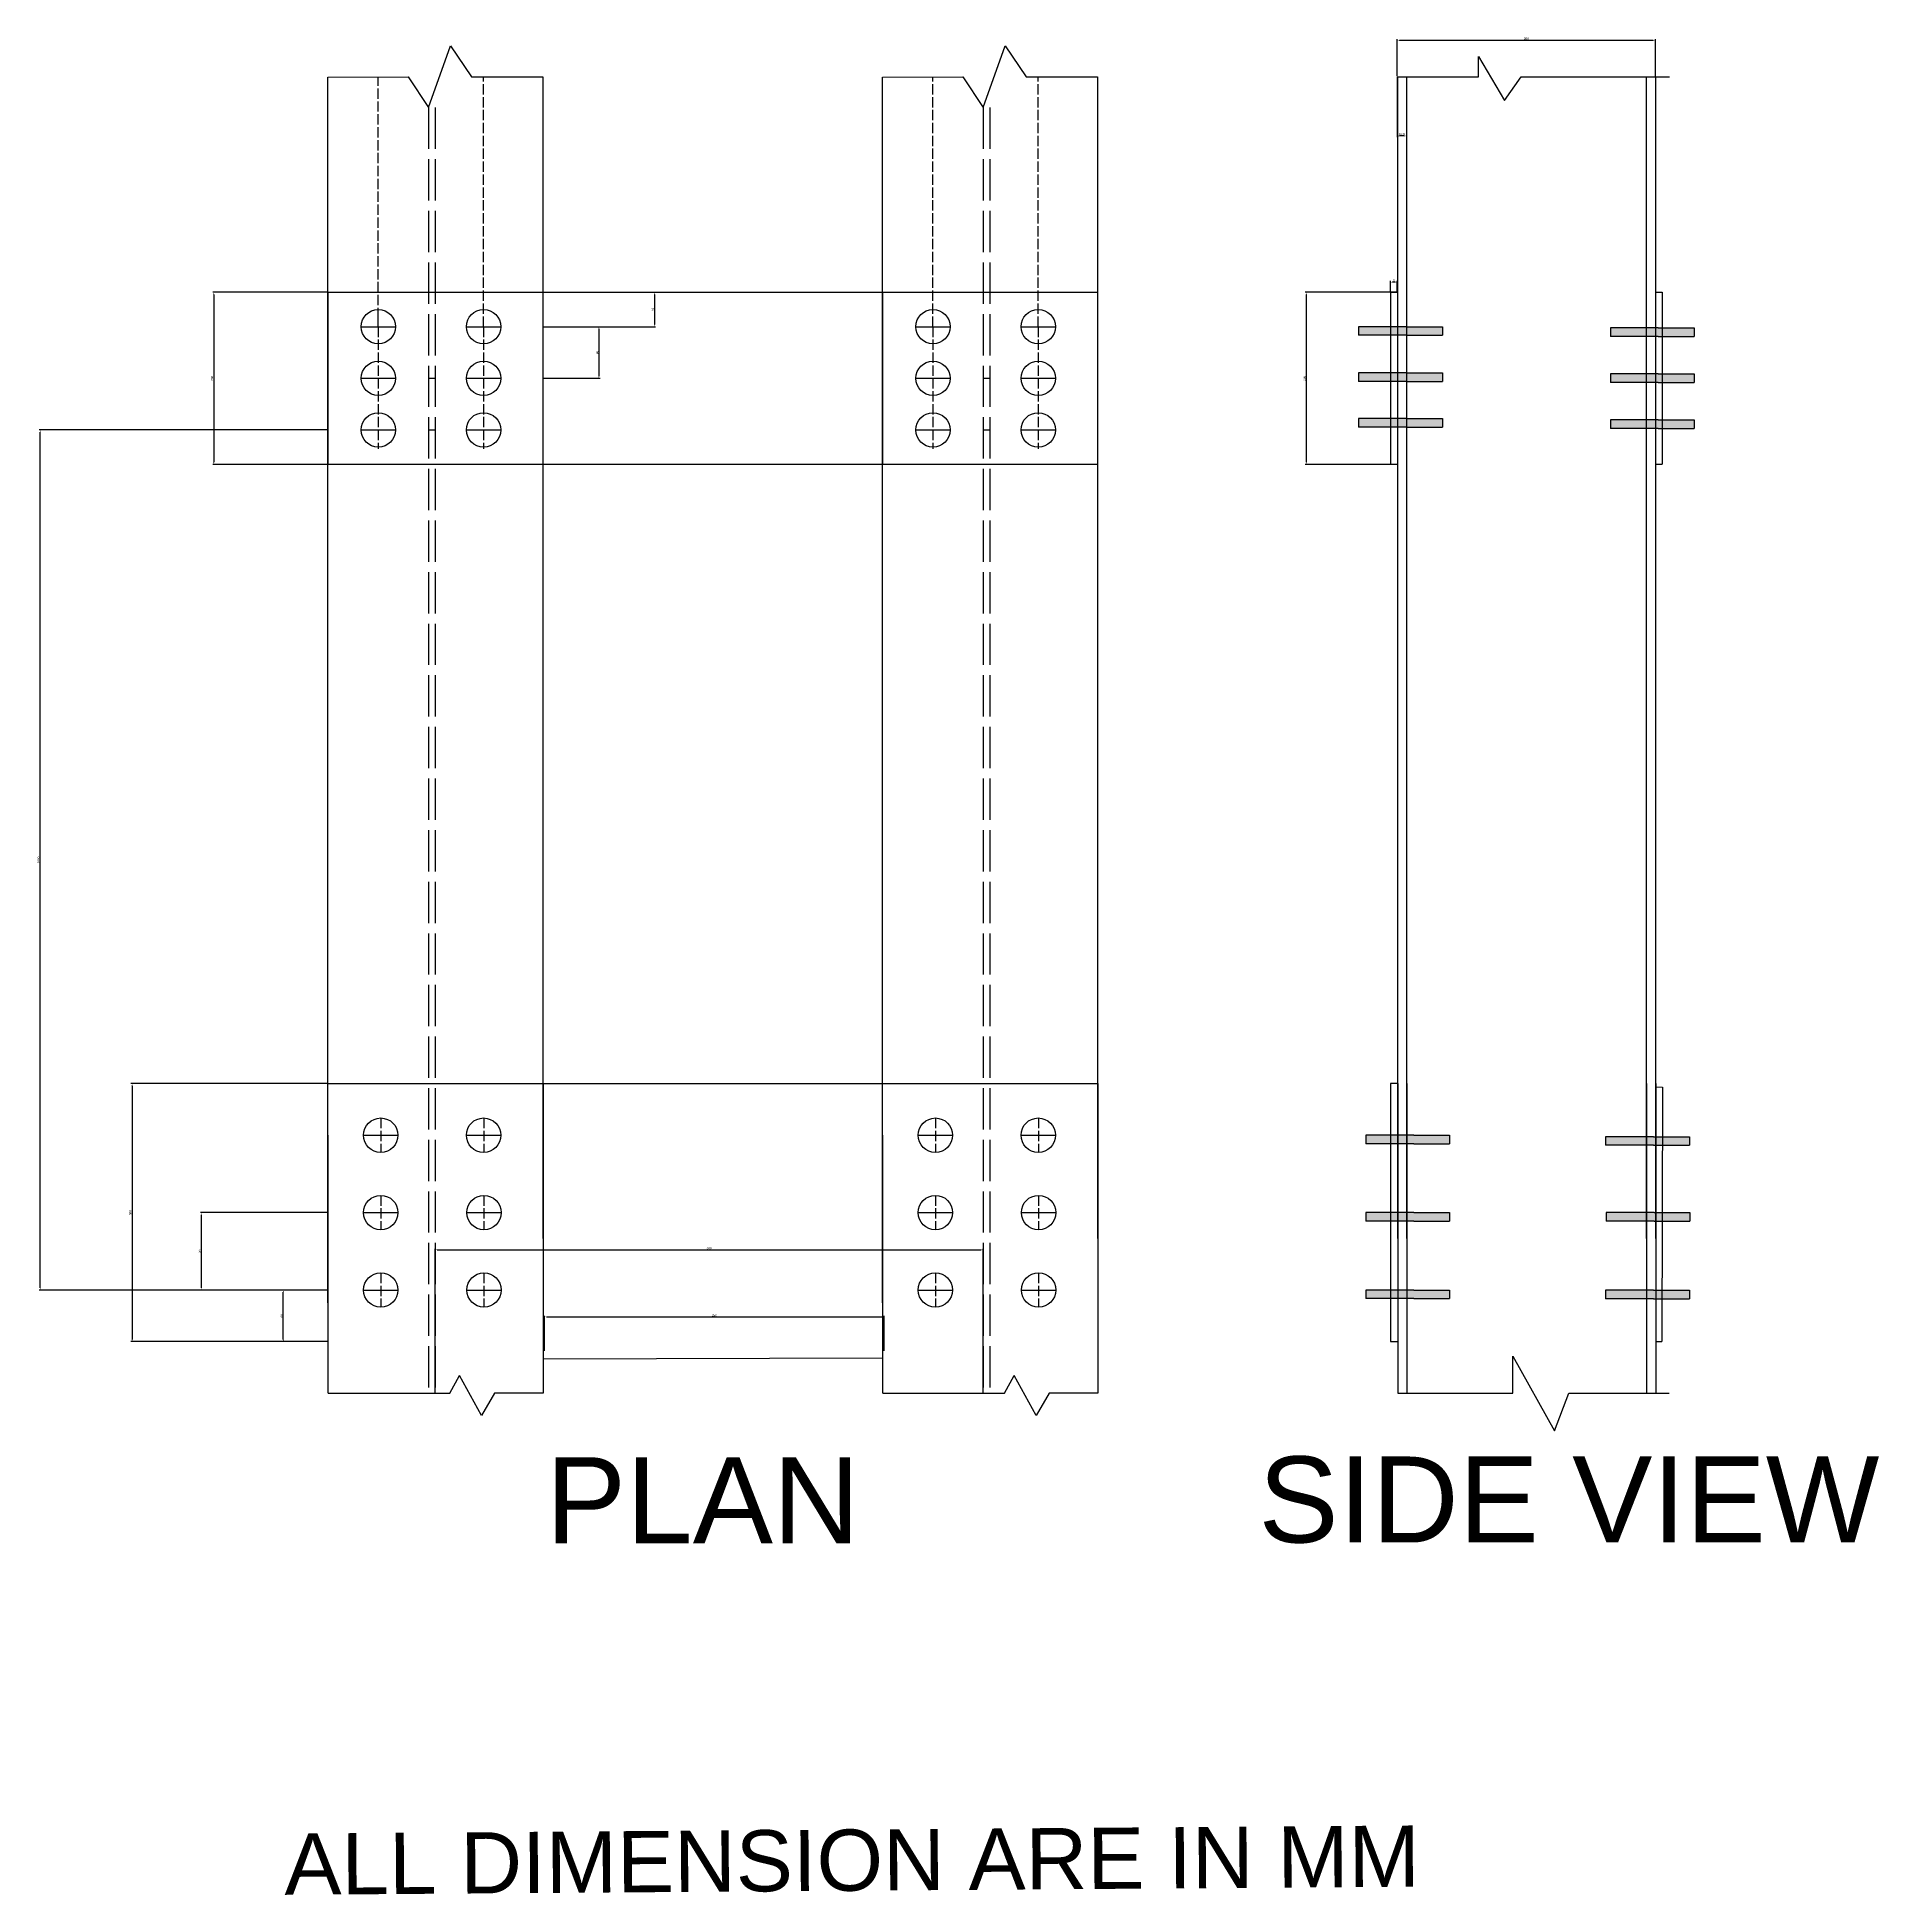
# Model space of a CAD drawing. Header units: millimetres. Extents: x 2847 to 4988, y 1651 to 4619.
# Drawn here: x 2847 to 4988, y 1651 to 3811 of the extents above; entities that cross this region are included whole.
import ezdxf

# ---------------------------------------------------------------- set-up
doc = ezdxf.new("R2010")
doc.units = ezdxf.units.MM
doc.linetypes.add('ACAD_ISO02W100', pattern=[15, 12, -3])
doc.styles.get("Standard").update_dxf_attribs({"font": 'arial.ttf'})
doc.dimstyles.new('ISO-25', dxfattribs={"dimtxt": 2.5, "dimasz": 2.5, "dimexe": 1.25, "dimexo": 0.625, "dimtad": 1, "dimtxsty": 'Standard', "dimcen": 2.5, "dimadec": 0, "dimazin": 0, "dimtfac": 1, "dimtmove": 0, "dimatfit": 3, "dimfxl": 1, "dimarcsym": 0})

# ---------------------------------------------------------------- blocks, each defined once
blk = doc.blocks.new('*D22')
at = {"color": 0, "lineweight": -2, "transparency": 16777216}
for p, q in [((4428, 3765.5), (4428, 3808.7)), ((4430.5, 3807.4), (4725.5, 3807.4)), ((4728, 3765.5), (4728, 3808.7))]:
    blk.add_line(p, q, dxfattribs=at)
at = {"color": 0, "transparency": 16777216}
for points in [[(4430.5, 3807.8), (4430.5, 3807), (4428, 3807.4)], [(4725.5, 3807.8), (4725.5, 3807), (4728, 3807.4)]]:
    blk.add_solid(points, dxfattribs=at)
at = {"layer": 'DEFPOINTS', "color": 0, "transparency": 16777216}
for p in [(4728, 3807.4), (4428, 3764.9), (4728, 3764.9)]:
    blk.add_point(p, dxfattribs=at)
at = {"color": 0, "transparency": 16777216, "insert": (4578, 3809.3), "char_height": 2.5, "attachment_point": 5}
blk.add_mtext('300', dxfattribs=at)
blk = doc.blocks.new('*D23')
at = {"color": 0, "lineweight": -2, "transparency": 16777216}
for p, q in [((4420, 3515), (4420, 3527.5)), ((4425.5, 3526.2), (4422.5, 3526.2)), ((4428, 3515), (4428, 3527.5))]:
    blk.add_line(p, q, dxfattribs=at)
at = {"color": 0, "transparency": 16777216}
for points in [[(4422.5, 3526.6), (4422.5, 3525.8), (4420, 3526.2)], [(4425.5, 3526.6), (4425.5, 3525.8), (4428, 3526.2)]]:
    blk.add_solid(points, dxfattribs=at)
at = {"layer": 'DEFPOINTS', "color": 0, "transparency": 16777216}
for p in [(4420, 3526.2), (4420, 3514.3), (4428, 3514.3)]:
    blk.add_point(p, dxfattribs=at)
at = {"color": 0, "transparency": 16777216, "insert": (4424, 3528.1), "char_height": 2.5, "attachment_point": 5}
blk.add_mtext('8', dxfattribs=at)
blk = doc.blocks.new('*D18')
at = {"color": 0, "lineweight": -2, "transparency": 16777216}
for p, q in [((3436.6, 2283.8), (3436.6, 2324.2)), ((3439.1, 2323), (3829, 2323)), ((3831.5, 2283.8), (3831.5, 2324.2))]:
    blk.add_line(p, q, dxfattribs=at)
at = {"color": 0, "transparency": 16777216}
for points in [[(3439.1, 2323.4), (3439.1, 2322.6), (3436.6, 2323)], [(3829, 2323.4), (3829, 2322.6), (3831.5, 2323)]]:
    blk.add_solid(points, dxfattribs=at)
at = {"layer": 'DEFPOINTS', "color": 0, "transparency": 16777216}
for p in [(3831.5, 2323), (3436.6, 2283.2), (3831.5, 2283.2)]:
    blk.add_point(p, dxfattribs=at)
at = {"color": 0, "transparency": 16777216, "insert": (3634, 2324.9), "char_height": 2.5, "attachment_point": 5}
blk.add_mtext('250', dxfattribs=at)
blk = doc.blocks.new('*D24')
at = {"color": 0, "lineweight": -2, "transparency": 16777216}
for p, q in [((3309.2, 2235), (3309.2, 2402.3)), ((3311.7, 2401.1), (3944, 2401.1)), ((3946.5, 2235), (3946.5, 2402.3))]:
    blk.add_line(p, q, dxfattribs=at)
at = {"color": 0, "transparency": 16777216}
for points in [[(3311.7, 2401.5), (3311.7, 2400.6), (3309.2, 2401.1)], [(3944, 2401.5), (3944, 2400.6), (3946.5, 2401.1)]]:
    blk.add_solid(points, dxfattribs=at)
at = {"layer": 'DEFPOINTS', "color": 0, "transparency": 16777216}
for p in [(3946.5, 2401.1), (3309.2, 2234.3), (3946.5, 2234.3)]:
    blk.add_point(p, dxfattribs=at)
at = {"color": 0, "transparency": 16777216, "insert": (3627.9, 2403), "char_height": 2.5, "attachment_point": 5}
blk.add_mtext('500', dxfattribs=at)
blk = doc.blocks.new('*D25')
at = {"color": 0, "lineweight": -2, "transparency": 16777216}
for p, q in [((3184.3, 2354.3), (3131.6, 2354.3)), ((3132.8, 2296.8), (3132.8, 2351.8)), ((3184.3, 2294.3), (3131.6, 2294.3))]:
    blk.add_line(p, q, dxfattribs=at)
at = {"color": 0, "transparency": 16777216}
for points in [[(3132.4, 2351.8), (3133.3, 2351.8), (3132.8, 2354.3)], [(3132.4, 2296.8), (3133.3, 2296.8), (3132.8, 2294.3)]]:
    blk.add_solid(points, dxfattribs=at)
at = {"layer": 'DEFPOINTS', "color": 0, "transparency": 16777216}
for p in [(3132.8, 2354.3), (3184.9, 2354.3), (3184.9, 2294.3)]:
    blk.add_point(p, dxfattribs=at)
at = {"color": 0, "transparency": 16777216, "insert": (3130.9, 2324.3), "char_height": 2.5, "attachment_point": 5, "rotation": 90}
blk.add_mtext('60', dxfattribs=at)
blk = doc.blocks.new('*D26')
at = {"color": 0, "lineweight": -2, "transparency": 16777216}
for p, q in [((3184.3, 2444.3), (3036.4, 2444.3)), ((3037.7, 2356.8), (3037.7, 2441.8)), ((3184.3, 2354.3), (3036.4, 2354.3))]:
    blk.add_line(p, q, dxfattribs=at)
at = {"color": 0, "transparency": 16777216}
for points in [[(3037.3, 2441.8), (3038.1, 2441.8), (3037.7, 2444.3)], [(3037.3, 2356.8), (3038.1, 2356.8), (3037.7, 2354.3)]]:
    blk.add_solid(points, dxfattribs=at)
at = {"layer": 'DEFPOINTS', "color": 0, "transparency": 16777216}
for p in [(3037.7, 2444.3), (3184.9, 2444.3), (3184.9, 2354.3)]:
    blk.add_point(p, dxfattribs=at)
at = {"color": 0, "transparency": 16777216, "insert": (3035.8, 2399.3), "char_height": 2.5, "attachment_point": 5, "rotation": 90}
blk.add_mtext('90', dxfattribs=at)
blk = doc.blocks.new('*D27')
at = {"color": 0, "lineweight": -2, "transparency": 16777216}
for p, q in [((3184.3, 2594.3), (2955.7, 2594.3)), ((2956.9, 2591.8), (2956.9, 2296.8)), ((3184.3, 2294.3), (2955.7, 2294.3))]:
    blk.add_line(p, q, dxfattribs=at)
at = {"color": 0, "transparency": 16777216}
for points in [[(2956.5, 2591.8), (2957.3, 2591.8), (2956.9, 2594.3)], [(2956.5, 2296.8), (2957.3, 2296.8), (2956.9, 2294.3)]]:
    blk.add_solid(points, dxfattribs=at)
at = {"layer": 'DEFPOINTS', "color": 0, "transparency": 16777216}
for p in [(3184.9, 2594.3), (2956.9, 2294.3), (3184.9, 2294.3)]:
    blk.add_point(p, dxfattribs=at)
at = {"color": 0, "transparency": 16777216, "insert": (2955, 2444.3), "char_height": 2.5, "attachment_point": 5, "rotation": 90}
blk.add_mtext('300', dxfattribs=at)
blk = doc.blocks.new('*D28')
at = {"color": 0, "lineweight": -2, "transparency": 16777216}
for p, q in [((3183.9, 3354.3), (2848.9, 3354.3)), ((2850.1, 2356.8), (2850.1, 3351.8)), ((3183.9, 2354.3), (2848.9, 2354.3))]:
    blk.add_line(p, q, dxfattribs=at)
at = {"color": 0, "transparency": 16777216}
for points in [[(2849.7, 3351.8), (2850.6, 3351.8), (2850.1, 3354.3)], [(2849.7, 2356.8), (2850.6, 2356.8), (2850.1, 2354.3)]]:
    blk.add_solid(points, dxfattribs=at)
at = {"layer": 'DEFPOINTS', "color": 0, "transparency": 16777216}
for p in [(2850.1, 3354.3), (3184.5, 3354.3), (3184.5, 2354.3)]:
    blk.add_point(p, dxfattribs=at)
at = {"color": 0, "transparency": 16777216, "insert": (2848.2, 2854.3), "char_height": 2.5, "attachment_point": 5, "rotation": 90}
blk.add_mtext('1000', dxfattribs=at)
blk = doc.blocks.new('*D29')
at = {"color": 0, "lineweight": -2, "transparency": 16777216}
for p, q in [((3183.9, 3514.3), (3050.7, 3514.3)), ((3051.9, 3511.8), (3051.9, 3316.8)), ((3183.9, 3314.3), (3050.7, 3314.3))]:
    blk.add_line(p, q, dxfattribs=at)
at = {"color": 0, "transparency": 16777216}
for points in [[(3051.5, 3511.8), (3052.3, 3511.8), (3051.9, 3514.3)], [(3051.5, 3316.8), (3052.3, 3316.8), (3051.9, 3314.3)]]:
    blk.add_solid(points, dxfattribs=at)
at = {"layer": 'DEFPOINTS', "color": 0, "transparency": 16777216}
for p in [(3184.5, 3514.3), (3051.9, 3314.3), (3184.5, 3314.3)]:
    blk.add_point(p, dxfattribs=at)
at = {"color": 0, "transparency": 16777216, "insert": (3050, 3414.3), "char_height": 2.5, "attachment_point": 5, "rotation": 90}
blk.add_mtext('200', dxfattribs=at)
blk = doc.blocks.new('*D30')
at = {"color": 0, "lineweight": -2, "transparency": 16777216}
for p, q in [((3435.2, 3514.3), (3565.7, 3514.3)), ((3564.4, 3511.8), (3564.4, 3476.8)), ((3435.2, 3474.3), (3565.7, 3474.3))]:
    blk.add_line(p, q, dxfattribs=at)
at = {"color": 0, "transparency": 16777216}
for points in [[(3564, 3511.8), (3564.9, 3511.8), (3564.4, 3514.3)], [(3564, 3476.8), (3564.9, 3476.8), (3564.4, 3474.3)]]:
    blk.add_solid(points, dxfattribs=at)
at = {"layer": 'DEFPOINTS', "color": 0, "transparency": 16777216}
for p in [(3434.5, 3514.3), (3434.5, 3474.3), (3564.4, 3474.3)]:
    blk.add_point(p, dxfattribs=at)
at = {"color": 0, "transparency": 16777216, "insert": (3562.5, 3494.3), "char_height": 2.5, "attachment_point": 5, "rotation": 90}
blk.add_mtext('40', dxfattribs=at)
blk = doc.blocks.new('*D31')
at = {"color": 0, "lineweight": -2, "transparency": 16777216}
for p, q in [((3435.2, 3474.3), (3501, 3474.3)), ((3499.7, 3471.8), (3499.7, 3416.8)), ((3435.2, 3414.3), (3501, 3414.3))]:
    blk.add_line(p, q, dxfattribs=at)
at = {"color": 0, "transparency": 16777216}
for points in [[(3499.3, 3471.8), (3500.1, 3471.8), (3499.7, 3474.3)], [(3499.3, 3416.8), (3500.1, 3416.8), (3499.7, 3414.3)]]:
    blk.add_solid(points, dxfattribs=at)
at = {"layer": 'DEFPOINTS', "color": 0, "transparency": 16777216}
for p in [(3434.5, 3474.3), (3434.5, 3414.3), (3499.7, 3414.3)]:
    blk.add_point(p, dxfattribs=at)
at = {"color": 0, "transparency": 16777216, "insert": (3497.8, 3444.3), "char_height": 2.5, "attachment_point": 5, "rotation": 90}
blk.add_mtext('60', dxfattribs=at)
blk = doc.blocks.new('*D32')
at = {"color": 0, "lineweight": -2, "transparency": 16777216}
for p, q in [((4427.4, 3514.3), (4320.8, 3514.3)), ((4322.1, 3511.8), (4322.1, 3316.8)), ((4427.4, 3314.3), (4320.8, 3314.3))]:
    blk.add_line(p, q, dxfattribs=at)
at = {"color": 0, "transparency": 16777216}
for points in [[(4321.7, 3511.8), (4322.5, 3511.8), (4322.1, 3514.3)], [(4321.7, 3316.8), (4322.5, 3316.8), (4322.1, 3314.3)]]:
    blk.add_solid(points, dxfattribs=at)
at = {"layer": 'DEFPOINTS', "color": 0, "transparency": 16777216}
for p in [(4428, 3514.3), (4322.1, 3314.3), (4428, 3314.3)]:
    blk.add_point(p, dxfattribs=at)
at = {"color": 0, "transparency": 16777216, "insert": (4320.2, 3414.3), "char_height": 2.5, "attachment_point": 5, "rotation": 90}
blk.add_mtext('200', dxfattribs=at)
blk = doc.blocks.new('*D33')
at = {"color": 0, "lineweight": -2, "transparency": 16777216}
for p, q in [((4428, 3764.3), (4428, 3694.8)), ((4438.6, 3764.3), (4438.6, 3694.8)), ((4436.1, 3696.1), (4430.5, 3696.1))]:
    blk.add_line(p, q, dxfattribs=at)
at = {"color": 0, "transparency": 16777216}
for points in [[(4430.5, 3696.5), (4430.5, 3695.6), (4428, 3696.1)], [(4436.1, 3696.5), (4436.1, 3695.6), (4438.6, 3696.1)]]:
    blk.add_solid(points, dxfattribs=at)
at = {"layer": 'DEFPOINTS', "color": 0, "transparency": 16777216}
for p in [(4428, 3764.9), (4438.6, 3764.9), (4428, 3696.1)]:
    blk.add_point(p, dxfattribs=at)
at = {"color": 0, "transparency": 16777216, "insert": (4433.3, 3698.2), "char_height": 2.5, "attachment_point": 5}
blk.add_mtext('10,6', dxfattribs=at)

msp = doc.modelspace()

# ---------------------------------------------------------------- hatches: boundary and pattern name
h = msp.add_hatch(color=256)
h.dxf.hatch_style = 1
h.paths.add_polyline_path([(4488.76, 2534.339), (4447.046, 2534.339), (4439.046, 2534.339), (4439.046, 2524.339), (4447.046, 2524.339), (4488.76, 2524.339)])
h.paths.add_polyline_path([(4428.446, 2534.339), (4428.044, 2534.339), (4428.044, 2524.339), (4428.446, 2524.339)])
h.paths.add_polyline_path([(4438.644, 2534.339), (4428.446, 2534.339), (4428.446, 2524.339), (4438.644, 2524.339)])
h.paths.add_polyline_path([(4428.044, 2534.339), (4420.045, 2534.339), (4420.045, 2524.339), (4428.044, 2524.339)])
h.paths.add_polyline_path([(4420.045, 2534.339), (4391.385, 2534.339), (4391.385, 2524.339), (4420.045, 2524.339)])
h.paths.add_polyline_path([(4438.644, 2444.339), (4428.446, 2444.339), (4428.446, 2434.339), (4438.644, 2434.339)])
h.paths.add_polyline_path([(4428.044, 2444.339), (4420.045, 2444.339), (4420.045, 2434.339), (4428.044, 2434.339)])
h.paths.add_polyline_path([(4420.045, 2444.339), (4391.385, 2444.339), (4391.385, 2434.339), (4420.045, 2434.339)])
h.paths.add_polyline_path([(4488.76, 2444.339), (4447.046, 2444.339), (4439.046, 2444.339), (4439.046, 2434.339), (4447.046, 2434.339), (4488.76, 2434.339)])
h.paths.add_polyline_path([(4420.045, 2354.339), (4391.385, 2354.339), (4391.385, 2344.339), (4420.045, 2344.339)])
h.paths.add_polyline_path([(4428.446, 2354.339), (4420.045, 2354.339), (4420.045, 2344.339), (4428.446, 2344.339)])
h.paths.add_polyline_path([(4439.046, 2354.339), (4428.446, 2354.339), (4428.446, 2344.339), (4439.046, 2344.339)])
h.paths.add_polyline_path([(4488.76, 2354.339), (4447.046, 2354.339), (4439.046, 2354.339), (4439.046, 2344.339), (4447.046, 2344.339), (4488.76, 2344.339)])
h.paths.add_polyline_path([(4717.444, 2532.566), (4670.185, 2532.566), (4670.185, 2522.566), (4717.444, 2522.566)])
h.paths.add_polyline_path([(4728.044, 2532.566), (4725.846, 2532.566), (4717.846, 2532.566), (4717.846, 2522.566), (4725.846, 2522.566), (4728.044, 2522.566)])
h.paths.add_polyline_path([(4736.23, 2532.566), (4728.446, 2532.566), (4728.446, 2522.566), (4736.193, 2522.566)])
h.paths.add_polyline_path([(4767.56, 2532.566), (4736.23, 2532.566), (4736.193, 2522.566), (4767.56, 2522.566)])
h.paths.add_polyline_path([(4768.26, 2444.339), (4735.905, 2444.339), (4735.868, 2434.339), (4768.26, 2434.339)])
h.paths.add_polyline_path([(4728.044, 2444.339), (4726.546, 2444.339), (4717.846, 2444.339), (4717.846, 2434.339), (4726.546, 2434.339), (4728.044, 2434.339)])
h.paths.add_polyline_path([(4717.444, 2444.339), (4670.885, 2444.339), (4670.885, 2434.339), (4717.444, 2434.339)])
h.paths.add_polyline_path([(4735.905, 2444.339), (4728.446, 2444.339), (4728.446, 2434.339), (4735.868, 2434.339)])
h.paths.add_polyline_path([(4717.846, 2354.072), (4670.185, 2354.072), (4670.185, 2344.072), (4717.846, 2344.072)])
h.paths.add_polyline_path([(4728.446, 2354.072), (4725.846, 2354.072), (4717.846, 2354.072), (4717.846, 2344.072), (4725.846, 2344.072), (4728.446, 2344.072)])
h.paths.add_polyline_path([(4735.572, 2354.072), (4728.446, 2354.072), (4728.446, 2344.072), (4735.535, 2344.072)])
h.paths.add_polyline_path([(4767.56, 2354.072), (4735.572, 2354.072), (4735.535, 2344.072), (4767.56, 2344.072)])
h.paths.add_polyline_path([(4420.044, 3474.339), (4382.983, 3474.339), (4382.983, 3464.339), (4420.044, 3464.339)])
h.paths.add_polyline_path([(4428.044, 3474.339), (4420.044, 3474.339), (4420.044, 3464.339), (4428.044, 3464.339)])
h.paths.add_polyline_path([(4438.644, 3474.339), (4428.044, 3474.339), (4428.044, 3464.339), (4438.644, 3464.339)])
h.paths.add_polyline_path([(4480.358, 3474.339), (4438.644, 3474.339), (4438.644, 3464.339), (4480.358, 3464.339)])
h.paths.add_polyline_path([(4480.358, 3420.775), (4438.644, 3420.775), (4438.644, 3414.339), (4438.644, 3410.775), (4480.358, 3410.775)])
h.paths.add_polyline_path([(4438.644, 3420.775), (4428.044, 3420.775), (4428.044, 3414.339), (4428.044, 3410.775), (4438.644, 3410.775), (4438.644, 3414.339)])
h.paths.add_polyline_path([(4420.044, 3420.775), (4382.983, 3420.775), (4382.983, 3410.775), (4420.044, 3410.775)])
h.paths.add_polyline_path([(4428.044, 3420.775), (4420.044, 3420.775), (4420.044, 3410.775), (4428.044, 3410.775), (4428.044, 3414.339)])
h.paths.add_polyline_path([(4420.044, 3367.466), (4382.983, 3367.466), (4382.983, 3357.466), (4420.044, 3357.466)])
h.paths.add_polyline_path([(4428.044, 3367.466), (4420.044, 3367.466), (4420.044, 3357.466), (4428.044, 3357.466)])
h.paths.add_polyline_path([(4438.644, 3367.466), (4428.044, 3367.466), (4428.044, 3357.466), (4438.644, 3357.466)])
h.paths.add_polyline_path([(4480.358, 3367.466), (4438.644, 3367.466), (4438.644, 3357.466), (4480.358, 3357.466)])
h.paths.add_polyline_path([(4717.444, 3472.942), (4675.673, 3472.942), (4675.673, 3462.942), (4717.444, 3462.942)])
h.paths.add_polyline_path([(4736.044, 3472.942), (4731.335, 3472.942), (4728.044, 3472.942), (4728.044, 3462.942), (4731.335, 3462.942), (4736.044, 3462.942)])
h.paths.add_polyline_path([(4728.044, 3472.942), (4717.444, 3472.942), (4717.444, 3462.942), (4728.044, 3462.942)])
h.paths.add_polyline_path([(4773.048, 3472.942), (4736.044, 3472.942), (4736.044, 3462.942), (4773.048, 3462.942)])
h.paths.add_polyline_path([(4773.048, 3419.378), (4736.044, 3419.378), (4736.044, 3409.378), (4773.048, 3409.378)])
h.paths.add_polyline_path([(4736.044, 3419.378), (4731.335, 3419.378), (4728.044, 3419.378), (4728.044, 3414.339), (4728.044, 3409.378), (4731.335, 3409.378), (4736.044, 3409.378)])
h.paths.add_polyline_path([(4728.044, 3419.378), (4717.444, 3419.378), (4717.444, 3414.339), (4717.444, 3409.378), (4728.044, 3409.378), (4728.044, 3414.339)])
h.paths.add_polyline_path([(4717.444, 3414.339), (4717.444, 3419.378), (4675.673, 3419.378), (4675.673, 3409.378), (4717.444, 3409.378)])
h.paths.add_polyline_path([(4717.444, 3366.07), (4675.673, 3366.07), (4675.673, 3356.07), (4717.444, 3356.07)])
h.paths.add_polyline_path([(4728.044, 3366.07), (4717.444, 3366.07), (4717.444, 3356.07), (4728.044, 3356.07)])
h.paths.add_polyline_path([(4736.044, 3366.07), (4731.335, 3366.07), (4728.044, 3366.07), (4728.044, 3356.07), (4731.335, 3356.07), (4736.044, 3356.07)])
h.paths.add_polyline_path([(4773.048, 3366.07), (4736.044, 3366.07), (4736.044, 3356.07), (4773.048, 3356.07)])

# ---------------------------------------------------------------- linework, layer by layer
for p, q in [((3301.644, 3729.016), (3327.305, 3800.806)), ((3327.305, 3800.806), (3351.682, 3764.91)), ((3946.486, 3729.016), (3972.147, 3800.806)), ((3972.147, 3800.806), (3996.524, 3764.91)), ((4522.432, 3764.91), (4522.432, 3788.452)), ((4522.432, 3788.452), (4552.741, 3737.349)), ((3184.544, 3764.339), (3277.908, 3764.91)), ((3184.544, 3514.339), (3184.544, 3764.339)), ((3277.908, 3764.91), (3301.644, 3729.016)), ((3351.682, 3764.91), (3434.544, 3764.91)), ((3434.544, 3764.91), (3434.544, 3514.339)), ((3829.387, 3764.339), (3922.75, 3764.91)), ((3829.387, 3514.339), (3829.387, 3764.339)), ((3922.75, 3764.91), (3946.486, 3729.016)), ((3996.524, 3764.91), (4079.387, 3764.91)), ((4428.044, 3764.91), (4522.432, 3764.91)), ((4552.741, 3737.349), (4572.157, 3764.91)), ((4572.157, 3764.91), (4744.532, 3764.91)), ((3184.544, 3414.339), (3184.544, 3514.339)), ((3184.544, 3514.339), (3434.544, 3514.339)), ((3184.544, 3514.339), (3184.544, 3314.339)), ((3184.544, 3514.339), (3184.544, 3474.339)), ((3434.544, 3514.339), (3434.544, 3414.339)), ((3434.544, 3514.339), (3829.387, 3514.339)), ((3829.387, 3414.339), (3829.387, 3514.339)), ((3829.387, 3514.339), (4079.387, 3514.339)), ((3829.387, 3514.339), (3829.387, 3314.339)), ((3829.387, 3514.339), (3829.387, 3474.339)), ((4428.044, 3514.339), (4420.044, 3514.339)), ((4420.044, 3514.339), (4420.044, 3314.339)), ((4728.044, 3514.339), (4736.044, 3514.339)), ((4736.044, 3514.339), (4736.044, 3314.339)), ((3223.258, 3474.339), (3263.258, 3474.339)), ((3345.64, 3474.339), (3385.64, 3474.339)), ((3868.1, 3474.339), (3908.1, 3474.339)), ((3990.483, 3474.339), (4030.483, 3474.339)), ((4438.644, 3474.339), (4382.983, 3474.339)), ((4382.983, 3474.339), (4382.983, 3464.339)), ((4438.644, 3464.339), (4382.983, 3464.339)), ((4438.644, 3474.339), (4480.358, 3474.339)), ((4438.644, 3464.339), (4480.358, 3464.339)), ((4480.358, 3474.339), (4480.358, 3464.339)), ((4731.335, 3472.942), (4675.673, 3472.942)), ((4675.673, 3472.942), (4675.673, 3462.942)), ((4731.335, 3462.942), (4675.673, 3462.942)), ((4731.335, 3472.942), (4773.048, 3472.942)), ((4731.335, 3462.942), (4773.048, 3462.942)), ((4773.048, 3472.942), (4773.048, 3462.942)), ((3184.544, 2414.339), (3184.544, 3414.339)), ((3223.258, 3414.339), (3263.258, 3414.339)), ((3301.644, 3414.339), (3309.244, 3414.339)), ((3345.64, 3414.339), (3385.64, 3414.339)), ((3434.544, 3414.339), (3434.544, 2414.339)), ((3829.387, 2414.339), (3829.387, 3414.339)), ((3868.1, 3414.339), (3908.1, 3414.339)), ((3946.486, 3414.339), (3954.086, 3414.339)), ((3990.483, 3414.339), (4030.483, 3414.339)), ((4438.644, 3420.775), (4382.983, 3420.775)), ((4382.983, 3420.775), (4382.983, 3410.775)), ((4438.644, 3420.775), (4480.358, 3420.775)), ((4480.358, 3420.775), (4480.358, 3410.775)), ((4731.335, 3419.378), (4675.673, 3419.378)), ((4675.673, 3419.378), (4675.673, 3409.378)), ((4731.335, 3419.378), (4773.048, 3419.378)), ((4773.048, 3419.378), (4773.048, 3409.378)), ((4438.644, 3410.775), (4382.983, 3410.775)), ((4438.644, 3410.775), (4480.358, 3410.775)), ((4731.335, 3409.378), (4675.673, 3409.378)), ((4731.335, 3409.378), (4773.048, 3409.378)), ((3184.544, 3314.339), (3184.544, 3354.339)), ((3223.258, 3354.339), (3263.258, 3354.339)), ((3301.644, 3354.339), (3309.244, 3354.339)), ((3345.64, 3354.339), (3385.64, 3354.339)), ((3434.544, 3354.339), (3434.544, 3314.339)), ((3829.387, 3314.339), (3829.387, 3354.339)), ((3868.1, 3354.339), (3908.1, 3354.339)), ((3946.486, 3354.339), (3954.086, 3354.339)), ((3990.483, 3354.339), (4030.483, 3354.339)), ((4079.387, 3354.339), (4079.387, 3314.339)), ((4438.644, 3367.466), (4382.983, 3367.466)), ((4382.983, 3367.466), (4382.983, 3357.466)), ((4438.644, 3357.466), (4382.983, 3357.466)), ((4438.644, 3367.466), (4480.358, 3367.466)), ((4438.644, 3357.466), (4480.358, 3357.466)), ((4480.358, 3367.466), (4480.358, 3357.466)), ((4731.335, 3366.07), (4675.673, 3366.07)), ((4675.673, 3366.07), (4675.673, 3356.07)), ((4731.335, 3356.07), (4675.673, 3356.07)), ((4731.335, 3366.07), (4773.048, 3366.07)), ((4731.335, 3356.07), (4773.048, 3356.07)), ((4773.048, 3366.07), (4773.048, 3356.07)), ((3184.544, 3314.339), (3434.544, 3314.339)), ((3434.544, 3314.339), (3829.387, 3314.339)), ((3829.387, 3314.339), (4079.387, 3314.339)), ((4420.044, 3314.339), (4428.044, 3314.339)), ((4420.044, 3314.339), (4420.044, 3314.339)), ((4728.044, 3314.339), (4736.044, 3314.339)), ((3184.946, 2594.339), (3434.946, 2594.339)), ((3434.946, 2594.339), (3434.946, 2294.339)), ((3434.946, 2594.339), (3829.788, 2594.339)), ((3829.788, 2594.339), (4079.788, 2594.339)), ((4428.044, 2594.339), (4420.045, 2594.441)), ((4420.045, 2594.441), (4420.045, 2294.339)), ((4428.044, 2594.339), (4428.044, 2594.339)), ((4728.446, 2590.526), (4728.446, 2590.526)), ((4728.446, 2590.526), (4736.443, 2590.324)), ((4736.443, 2590.324), (4735.351, 2294.314)), ((3184.946, 2444.339), (3184.946, 2534.339)), ((3226.098, 2534.339), (3266.098, 2534.339)), ((3345.64, 2534.339), (3385.64, 2534.339)), ((3434.544, 2534.339), (3434.946, 2444.339)), ((3829.788, 2444.339), (3829.788, 2534.339)), ((3870.94, 2534.339), (3910.94, 2534.339)), ((3990.483, 2534.339), (4030.483, 2534.339)), ((4079.387, 2534.339), (4079.788, 2444.339)), ((4447.046, 2534.339), (4391.385, 2534.339)), ((4391.385, 2534.339), (4391.385, 2524.339)), ((4447.046, 2534.339), (4488.76, 2534.339)), ((4488.76, 2534.339), (4488.76, 2524.339)), ((4725.846, 2532.566), (4670.185, 2532.566)), ((4670.185, 2532.566), (4670.185, 2522.566)), ((4725.846, 2532.566), (4767.56, 2532.566)), ((4767.56, 2532.566), (4767.56, 2522.566)), ((4447.046, 2524.339), (4391.385, 2524.339)), ((4447.046, 2524.339), (4488.76, 2524.339)), ((4725.846, 2522.566), (4670.185, 2522.566)), ((4725.846, 2522.566), (4767.56, 2522.566)), ((3184.946, 2354.339), (3184.946, 2444.339)), ((3226.098, 2444.339), (3266.098, 2444.339)), ((3346.064, 2444.339), (3386.064, 2444.339)), ((3829.788, 2354.339), (3829.788, 2444.339)), ((3870.94, 2444.339), (3910.94, 2444.339)), ((3990.907, 2444.339), (4030.907, 2444.339)), ((4447.046, 2444.339), (4391.385, 2444.339)), ((4391.385, 2444.339), (4391.385, 2434.339)), ((4447.046, 2444.339), (4488.76, 2444.339)), ((4488.76, 2444.339), (4488.76, 2434.339)), ((4726.546, 2444.339), (4670.885, 2444.339)), ((4670.885, 2444.339), (4670.885, 2434.339)), ((4726.546, 2444.339), (4768.26, 2444.339)), ((4768.26, 2444.339), (4768.26, 2434.339)), ((4447.046, 2434.339), (4391.385, 2434.339)), ((4447.046, 2434.339), (4488.76, 2434.339)), ((4726.546, 2434.339), (4670.885, 2434.339)), ((4726.546, 2434.339), (4768.26, 2434.339)), ((3184.946, 2264.339), (3184.544, 2414.339)), ((3829.788, 2264.339), (3829.387, 2414.339)), ((3184.946, 2294.339), (3184.946, 2354.339)), ((3226.098, 2354.339), (3266.098, 2354.339)), ((3346.064, 2354.339), (3386.064, 2354.339)), ((3829.788, 2294.339), (3829.788, 2354.339)), ((3870.94, 2354.339), (3910.94, 2354.339)), ((3990.907, 2354.339), (4030.907, 2354.339)), ((4447.046, 2354.339), (4391.385, 2354.339)), ((4391.385, 2354.339), (4391.385, 2344.339)), ((4447.046, 2354.339), (4488.76, 2354.339)), ((4488.76, 2354.339), (4488.76, 2344.339)), ((4447.046, 2344.339), (4391.385, 2344.339)), ((4447.046, 2344.339), (4488.76, 2344.339)), ((4725.846, 2354.072), (4670.185, 2354.072)), ((4670.185, 2354.072), (4670.185, 2344.072)), ((4725.846, 2344.072), (4670.185, 2344.072)), ((4725.846, 2354.072), (4767.56, 2354.072)), ((4725.846, 2344.072), (4767.56, 2344.072)), ((4767.56, 2354.072), (4767.56, 2344.072)), ((3184.946, 2234.339), (3184.946, 2294.339)), ((3184.946, 2234.339), (3184.946, 2294.339)), ((3434.946, 2294.339), (3434.946, 2234.339)), ((3829.788, 2234.339), (3829.788, 2294.339)), ((3829.788, 2234.339), (3829.788, 2294.339)), ((4420.045, 2294.339), (4428.045, 2294.339)), ((4728.446, 2294.339), (4735.351, 2294.314)), ((3434.946, 2274.149), (3829.788, 2275.399)), ((4562.187, 2234.339), (4562.187, 2277.367)), ((4562.187, 2277.367), (4610.918, 2190.675)), ((3326.325, 2234.339), (3337.63, 2255.047)), ((3363.256, 2208.357), (3337.63, 2255.047)), ((3971.168, 2234.339), (3982.473, 2255.047)), ((4008.099, 2208.357), (3982.473, 2255.047)), ((3184.946, 2234.339), (3326.325, 2234.339)), ((3378.329, 2234.339), (3363.256, 2208.357)), ((3434.946, 2234.339), (3378.329, 2234.339)), ((3829.788, 2234.339), (3971.168, 2234.339)), ((4023.172, 2234.339), (4008.099, 2208.357)), ((4079.788, 2234.339), (4023.172, 2234.339)), ((4428.446, 2234.339), (4562.187, 2234.339)), ((4610.918, 2190.675), (4627.557, 2234.339)), ((4627.557, 2234.339), (4744.034, 2234.339))]:
    msp.add_line(p, q)
at = {"linetype": 'ACAD_ISO02W100'}
for p, q in [((3243.258, 3484.339), (3243.258, 3764.698)), ((3365.64, 3474.339), (3365.64, 3764.91)), ((3888.1, 3474.339), (3888.1, 3764.698)), ((4010.483, 3474.339), (4010.483, 3764.91)), ((4420.044, 3514.339), (4428.044, 3514.339)), ((4728.044, 3514.339), (4736.044, 3514.339)), ((3243.258, 3474.339), (3243.258, 3494.339)), ((3365.64, 3474.339), (3365.64, 3494.339)), ((3888.1, 3474.339), (3888.1, 3494.339)), ((4010.483, 3474.339), (4010.483, 3494.339)), ((3243.258, 3474.339), (3243.258, 3332.224)), ((3365.64, 3474.339), (3365.64, 3332.432)), ((3888.1, 3474.339), (3888.1, 3332.224)), ((4010.483, 3474.339), (4010.483, 3332.432)), ((3246.098, 2554.339), (3246.098, 2514.339)), ((3366.064, 2554.335), (3366.064, 2514.344)), ((3890.94, 2554.339), (3890.94, 2514.339)), ((4010.907, 2554.335), (4010.907, 2514.344)), ((3246.098, 2464.339), (3246.098, 2424.339)), ((3366.064, 2464.339), (3366.064, 2424.339)), ((3890.94, 2464.339), (3890.94, 2424.339)), ((4010.907, 2464.339), (4010.907, 2424.339)), ((3246.098, 2374.339), (3246.098, 2334.339)), ((3366.064, 2374.339), (3366.064, 2334.339)), ((3890.94, 2374.339), (3890.94, 2334.339)), ((4010.907, 2374.339), (4010.907, 2334.339))]:
    msp.add_line(p, q, dxfattribs=at)
at = {"linetype": 'ACAD_ISO02W100', "ltscale": 4}
for p, q in [((3301.644, 3729.016), (3301.644, 2234.339)), ((3309.244, 3729.016), (3309.244, 2234.339)), ((3946.486, 3729.016), (3946.486, 2234.339)), ((3954.086, 3729.016), (3954.086, 2234.339))]:
    msp.add_line(p, q, dxfattribs=at)
for points in [[(4079.387, 3764.91), (4079.387, 3514.339), (4079.387, 3414.339), (4079.387, 2414.339)], [(4428.044, 3764.91), (4428.044, 3514.339), (4428.044, 3414.339), (4428.044, 2414.339)], [(4438.644, 3764.91), (4438.644, 3514.339), (4438.644, 3414.339), (4438.644, 2414.339)], [(4717.444, 3764.91), (4717.444, 3514.339), (4717.444, 3414.339), (4717.444, 2414.339)], [(4728.044, 3764.91), (4728.044, 3514.339), (4728.044, 3414.339), (4728.044, 2414.339)], [(4079.788, 2594.339), (4079.788, 2294.339), (4079.788, 2234.339)], [(4428.446, 2594.339), (4428.446, 2294.339), (4428.446, 2234.339)], [(4439.046, 2594.339), (4439.046, 2294.339), (4439.046, 2234.339)], [(4717.846, 2594.339), (4717.846, 2294.339), (4717.846, 2234.339)], [(4728.446, 2594.339), (4728.446, 2294.339), (4728.446, 2234.339)]]:
    msp.add_lwpolyline(points)
for centre in [(3243.258, 3474.339), (3365.64, 3474.339), (3888.1, 3474.339), (4010.483, 3474.339), (3243.258, 3414.339), (3365.64, 3414.339), (3888.1, 3414.339), (4010.483, 3414.339), (3243.258, 3354.339), (3365.64, 3354.339), (3888.1, 3354.339), (4010.483, 3354.339), (3246.098, 2534.339), (3365.64, 2534.339), (3890.94, 2534.339), (4010.483, 2534.339), (3246.098, 2444.339), (3366.064, 2444.339), (3890.94, 2444.339), (4010.907, 2444.339), (3246.098, 2354.339), (3366.064, 2354.339), (3890.94, 2354.339), (4010.907, 2354.339)]:
    msp.add_circle(centre, 20)

# ---------------------------------------------------------------- texts
for s, p in [('PLAN', (3438.039, 2059.91)), ('SIDE VIEW', (4266.509, 2060.797))]:
    msp.add_text(s, height=100).set_placement(p)
msp.add_text('ALL DIMENSION ARE IN MM', height=71.16485, rotation=0.414841).set_placement((3134.314, 1651.121))

# ---------------------------------------------------------------- dimensions: what is measured, and where the dimension line sits
for base, p1, p2, picture, middle in [((4728.044, 3807.42), (4428.044, 3764.91), (4728.044, 3764.91), '*D22', (4578.044, 3809.322)), ((4428.044, 3696.064), (4438.644, 3764.91), (4428.044, 3764.91), '*D33', (4433.344, 3698.191)), ((4420.044, 3526.211), (4428.044, 3514.339), (4420.044, 3514.339), '*D23', (4424.044, 3528.112))]:
    dim = msp.add_linear_dim(base=base, p1=p1, p2=p2, dimstyle='ISO-25')
    dim.commit()
    dim.dimension.update_dxf_attribs({"geometry": picture, "text_midpoint": middle})
for base, p1, p2, picture, middle in [((3051.917, 3314.339), (3184.544, 3514.339), (3184.544, 3314.339), '*D29', (3050.016, 3414.339)), ((3564.442, 3474.339), (3434.544, 3514.339), (3434.544, 3474.339), '*D30', (3562.541, 3494.339)), ((4322.076, 3314.339), (4428.044, 3514.339), (4428.044, 3314.339), '*D32', (4320.175, 3414.339)), ((3499.72, 3414.339), (3434.544, 3474.339), (3434.544, 3414.339), '*D31', (3497.819, 3444.339)), ((2850.134, 3354.339), (3184.544, 2354.339), (3184.544, 3354.339), '*D28', (2848.232, 2854.339)), ((2956.902, 2294.339), (3184.946, 2594.339), (3184.946, 2294.339), '*D27', (2955, 2444.339)), ((3037.689, 2444.339), (3184.946, 2354.339), (3184.946, 2444.339), '*D26', (3035.787, 2399.339)), ((3132.842, 2354.339), (3184.946, 2294.339), (3184.946, 2354.339), '*D25', (3130.941, 2324.339))]:
    dim = msp.add_linear_dim(base=base, p1=p1, p2=p2, angle=90, dimstyle='ISO-25')
    dim.commit()
    dim.dimension.update_dxf_attribs({"geometry": picture, "text_midpoint": middle})
for base, p1, p2, text, picture, middle in [((3946.486, 2401.059), (3309.244, 2234.339), (3946.486, 2234.339), '500', '*D24', (3627.865, 2402.961)), ((3831.456, 2322.968), (3436.614, 2283.159), (3831.456, 2283.159), '250', '*D18', (3634.035, 2324.87))]:
    dim = msp.add_linear_dim(base=base, p1=p1, p2=p2, text=text, dimstyle='ISO-25')
    dim.commit()
    dim.dimension.update_dxf_attribs({"geometry": picture, "text_midpoint": middle})

doc.saveas('drawing.dxf')
